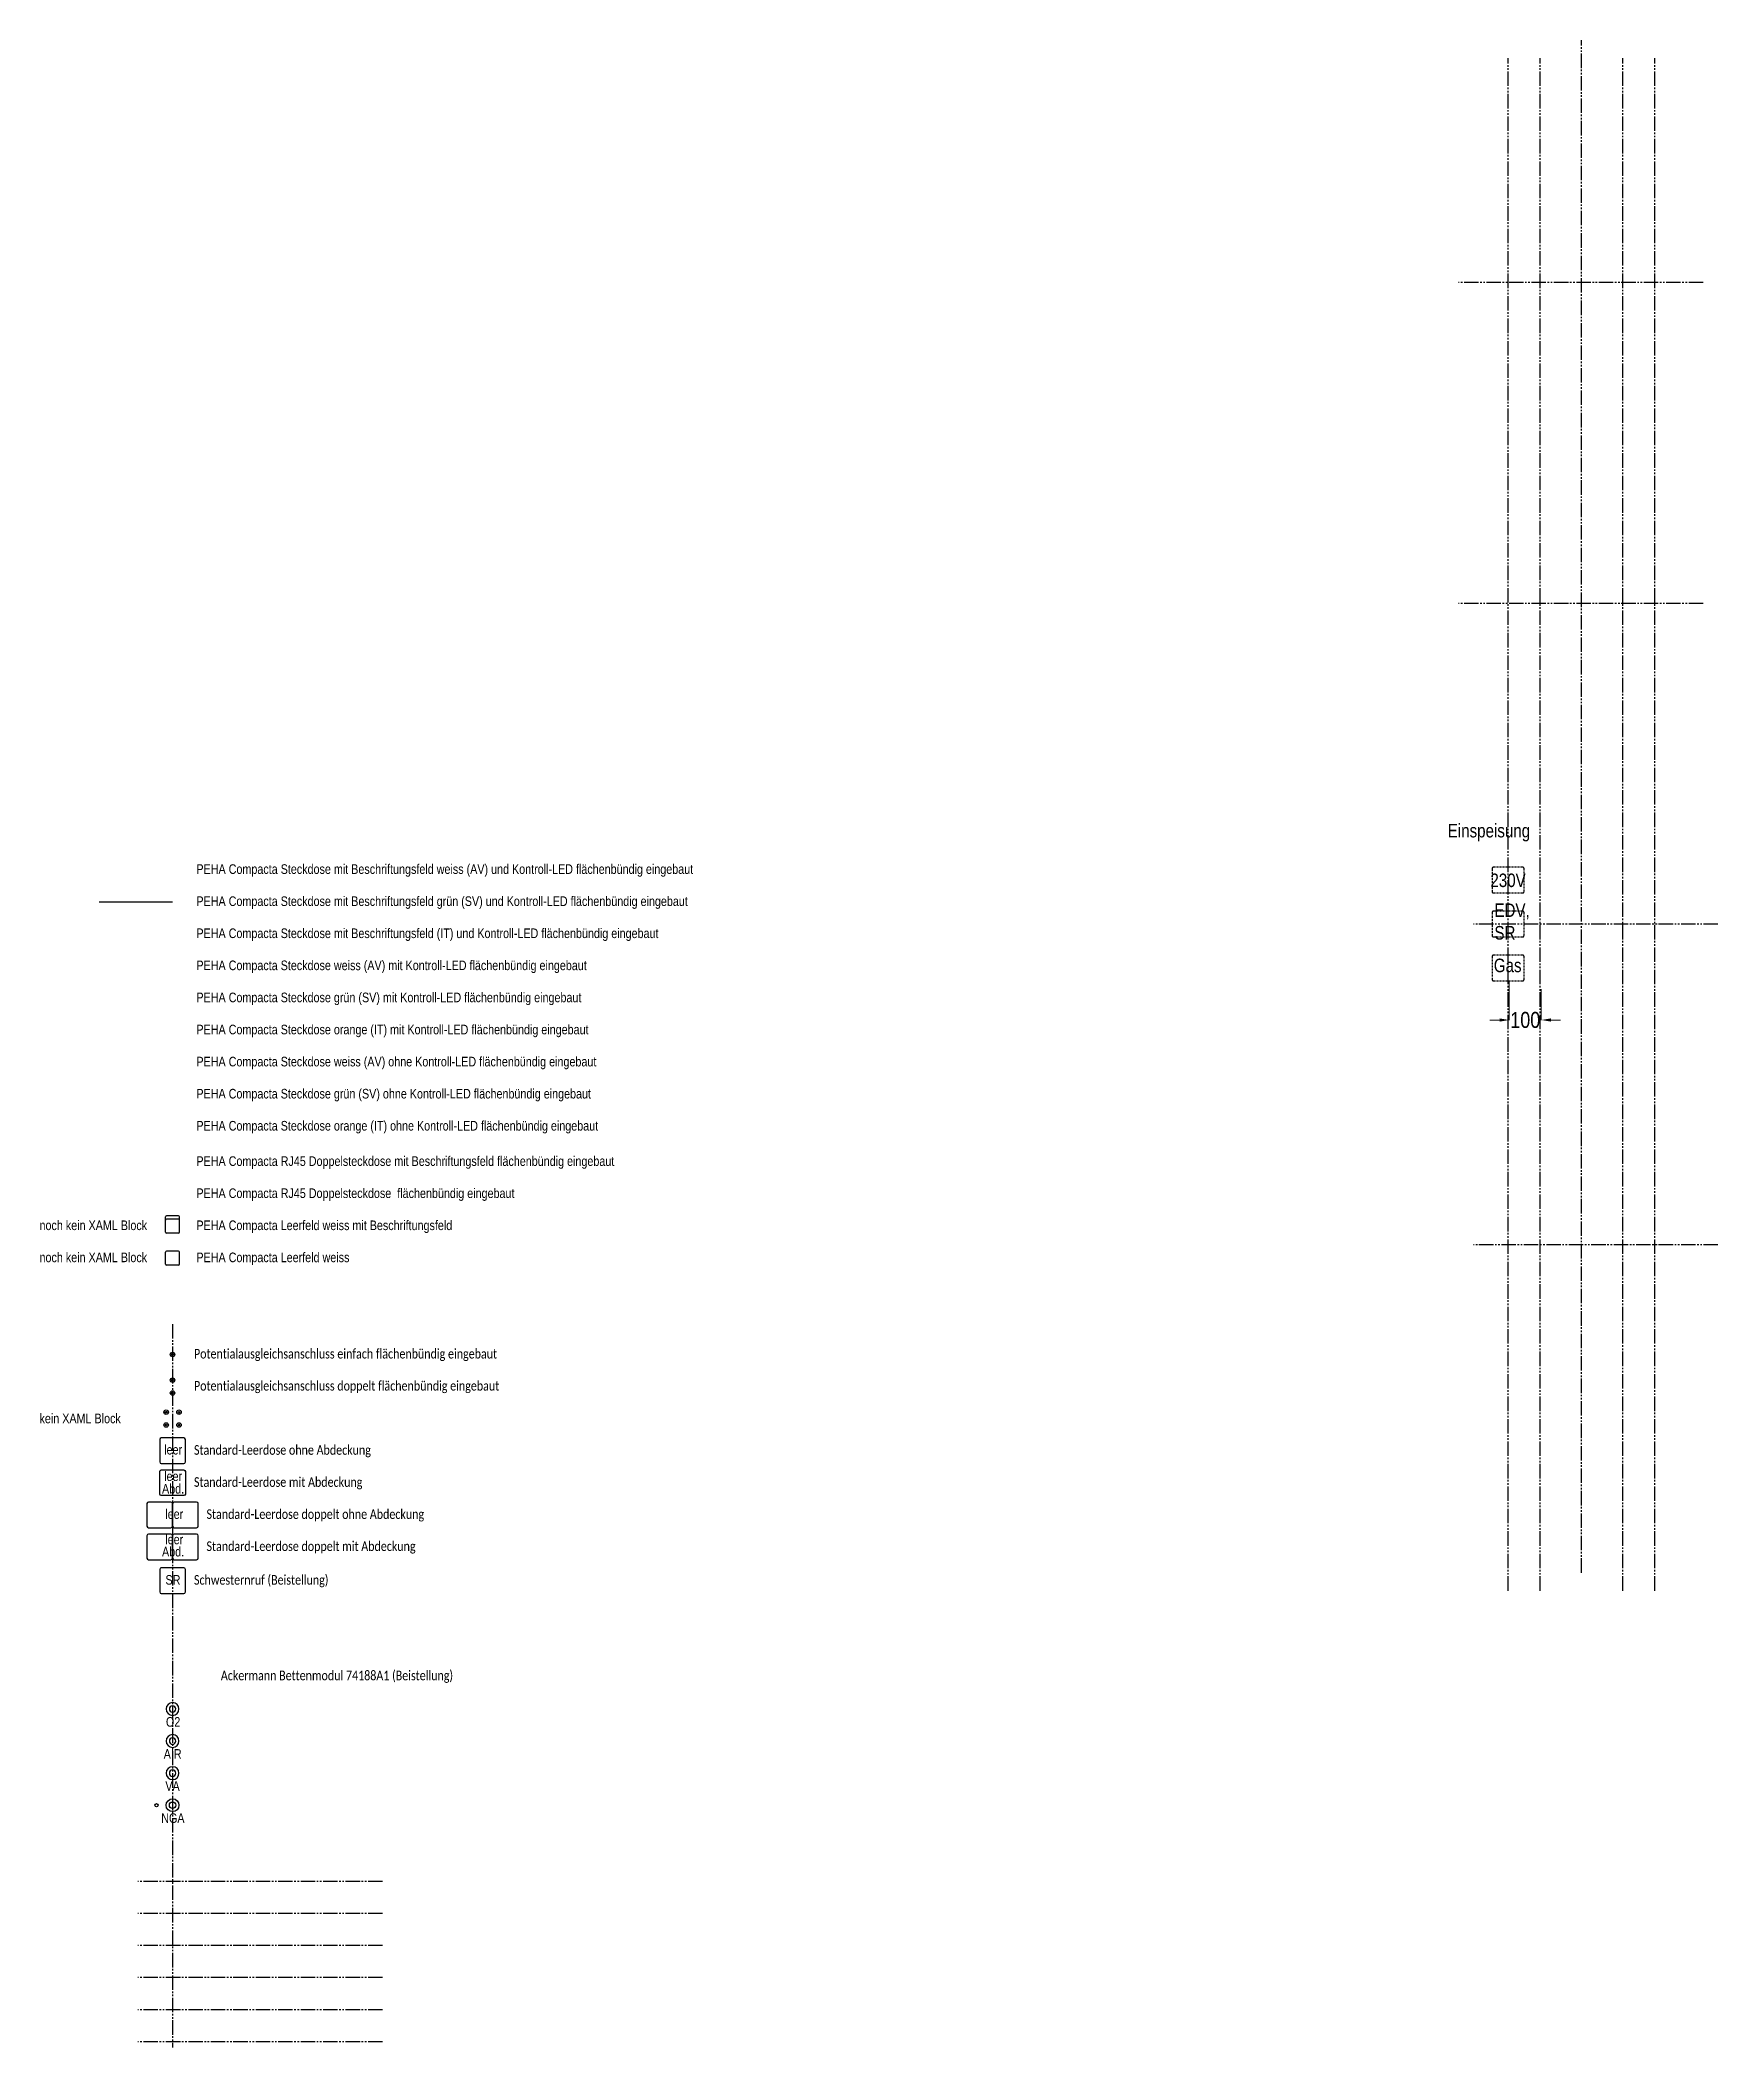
# Model space of a CAD drawing. Header units: millimetres. Extents: x -10007 to 11758, y -1552 to 23632.
# Drawn here: x -8009 to -2768, y 4781 to 11051 of the extents above; entities that cross this region are included whole.
import ezdxf

# ---------------------------------------------------------------- set-up
doc = ezdxf.new("R2010")
doc.units = ezdxf.units.MM
doc.header["$LTSCALE"] = 5
doc.linetypes.add('CENTER_DASH_DASH', pattern=[14, 9, -1, 1, -1, 1, -1])
doc.linetypes.add('HIDDEN', pattern=[0.375, 0.25, -0.125])
doc.layers.get('0').update_dxf_attribs({"linetype": 'CONTINUOUS'})
doc.layers.add('AM_5', color=3, linetype='CONTINUOUS', lineweight=15)
doc.layers.add('Einbauten', color=1, linetype='CONTINUOUS')
doc.layers.add('K', color=3, linetype='CONTINUOUS')
doc.layers.add('Hilfslinie', color=6, linetype='CENTER_DASH_DASH', plot=False)
doc.styles.add('MTG', font='arial.ttf', dxfattribs={"width": 0.8})
doc.styles.add('ROMANS', font='ARIALUNI.TTF', dxfattribs={"width": 0.8})

msp = doc.modelspace()

# ---------------------------------------------------------------- texts
at = {"char_height": 30, "attachment_point": 1, "style": 'MTG'}
for s, width, gutter_width, insert in [('PEHA Compacta Steckdose mit Beschriftungsfeld weiss (AV) und Kontroll-LED flächenbündig eingebaut ', 1658.62172722051, 150, (-7522.67377048749, 8482.09383028586)), ('PEHA Compacta Steckdose mit Beschriftungsfeld grün (SV) und Kontroll-LED flächenbündig eingebaut ', 1658.62172722051, 150, (-7522.67377048749, 8382.09383028586)), ('PEHA Compacta Steckdose mit Beschriftungsfeld (IT) und Kontroll-LED flächenbündig eingebaut ', 1658.62172722051, 150, (-7522.67377048749, 8282.09383028586)), ('PEHA Compacta Steckdose weiss (AV) mit Kontroll-LED flächenbündig eingebaut ', 1658.62172722051, 150, (-7522.67377048749, 8182.09383028586)), ('PEHA Compacta Steckdose grün (SV) mit Kontroll-LED flächenbündig eingebaut ', 1658.62172722051, 150, (-7522.67377048749, 8082.09383028586)), ('PEHA Compacta Steckdose orange (IT) mit Kontroll-LED flächenbündig eingebaut ', 1658.62172722051, 150, (-7522.67377048749, 7982.09383028586)), ('PEHA Compacta Steckdose weiss (AV) ohne Kontroll-LED flächenbündig eingebaut ', 1658.62172722051, 150, (-7522.67377048749, 7882.09383028586)), ('PEHA Compacta Steckdose grün (SV) ohne Kontroll-LED flächenbündig eingebaut ', 1658.62172722051, 150, (-7522.67377048749, 7782.09383028586)), ('PEHA Compacta Steckdose orange (IT) ohne Kontroll-LED flächenbündig eingebaut ', 1658.62172722051, 150, (-7522.67377048749, 7682.09383028586)), ('PEHA Compacta RJ45 Doppelsteckdose mit Beschriftungsfeld flächenbündig eingebaut ', 1658.62172722051, 150, (-7522.67377048749, 7571.89383028585)), ('PEHA Compacta RJ45 Doppelsteckdose  flächenbündig eingebaut ', 1658.62172722051, 150, (-7522.67377048749, 7471.89383028585)), ('noch kein XAML Block', 1523.90830359202, 150, (-8011.67377048749, 7371.89383028585)), ('PEHA Compacta Leerfeld weiss mit Beschriftungsfeld ', 1523.90830359202, 150, (-7522.67377048749, 7371.89383028585)), ('noch kein XAML Block', 1523.90830359202, 150, (-8011.67377048749, 7271.89383028585)), ('PEHA Compacta Leerfeld weiss', 1523.90830359202, 150, (-7522.67377048749, 7271.89383028585)), ('kein XAML Block', 1523.90830359202, 150, (-8011.67377048749, 6769.89383028585)), ('SR', 44.8208966380916, 210.978907977107, (-7619.0032451943, 6266.7036540072)), ('O2', 44.8208966380916, 210.978907977107, (-7617.57476169855, 5824.12605111393)), ('AIR', 44.8208966380916, 210.978907977107, (-7624.5618675403, 5724.12605111393)), ('VA', 44.8208966380916, 210.978907977107, (-7619.43930933102, 5624.12605111393)), ('NGA', 44.8208966380916, 210.978907977107, (-7632.30451116681, 5524.12605111394))]:
    msp.add_mtext_dynamic_manual_height_columns(s, width=width, gutter_width=gutter_width, heights=[0], dxfattribs=dict(at, insert=insert))
at = {"color": 7, "char_height": 30, "attachment_point": 1, "style": 'MTG'}
for s, insert in [('{\\fCalibri|b0|i0|c0|p34;\\C256;Potentialausgleichsanschluss einfach flächenbündig eingebaut}', (-7530.18308637256, 6971.65529601211)), ('{\\fCalibri|b0|i0|c0|p34;\\C256;Potentialausgleichsanschluss doppelt flächenbündig eingebaut}', (-7530.18308637256, 6871.65529601211)), ('{\\fCalibri|b0|i0|c0|p34;\\C256;Standard-Leerdose ohne Abdeckung}', (-7530.18308637256, 6671.6552960121)), ('{\\fCalibri|b0|i0|c0|p34;\\C256;Standard-Leerdose mit Abdeckung}', (-7530.18308637256, 6571.65529601211)), ('{\\fCalibri|b0|i0|c0|p34;\\C256;Standard-Leerdose doppelt ohne Abdeckung}', (-7491.18308637256, 6471.65529601211)), ('{\\fCalibri|b0|i0|c0|p34;\\C256;Standard-Leerdose doppelt mit Abdeckung}', (-7491.18308637256, 6371.65529601211)), ('{\\fCalibri|b0|i0|c0|p34;\\C256;Schwesternruf (Beistellung)}', (-7530.18308637256, 6266.6552960121)), ('{\\fCalibri|b0|i0|c0|p34;\\C256; Ackermann Bettenmodul 74188A1 (Beistellung)}', (-7454.90730108674, 5968.73990646102))]:
    msp.add_mtext_dynamic_manual_height_columns(s, width=1297.36664719682, gutter_width=150, heights=[0], dxfattribs=dict(at, insert=insert))

# ---------------------------------------------------------------- blocks, each defined once
blk = doc.blocks.new('potentialausgleich_einfach')
at = {"color": 0}
for radius in [7, 2.5]:
    blk.add_circle((0, 0), radius, dxfattribs=at)
blk = doc.blocks.new('potentialausgleich_doppelt')
for p in [(0, 20), (0, -20)]:
    blk.add_blockref('potentialausgleich_einfach', p)
blk = doc.blocks.new('Leerdose-Standard')
at = {"layer": 'Einbauten', "color": 0}
blk.add_lwpolyline([(-35, -40), (35, -40, 0.4142135623731), (40, -35), (40, 35, 0.4142135623731), (35, 40), (-35, 40, 0.4142135623731), (-40, 35), (-40, -35, 0.4142135623731)], format="xyb", close=True, dxfattribs=at)
blk = doc.blocks.new('Gas')
at = {"layer": 'Einbauten', "color": 0}
for radius in [20, 10]:
    blk.add_circle((0, 0), radius, dxfattribs=at)
blk = doc.blocks.new('Schalter-Taster-ohneRahmenPeha')
at = {"layer": 'Einbauten', "color": 7}
for p, q in [((-22, -19), (-22, 19)), ((19, 22), (-19, 22)), ((22, -19), (22, 19)), ((19, -22), (-19, -22))]:
    blk.add_line(p, q, dxfattribs=at)
for centre, start, end in [((-19, 19), 90, 180), ((19, 19), 0, 90), ((-19, -19), 180, 270), ((19, -19), 270, 0)]:
    blk.add_arc(centre, 3, start, end, dxfattribs=at)
blk = doc.blocks.new('Beschriftungsfeld')
at = {"color": 0}
for p, q in [((-21.9999999999995, -3), (-22, 7.19999999999982)), ((19, 10.1999999999998), (-19, 10.1999999999998)), ((19, 0), (-19, 0)), ((22, -3), (22, 7.19999999999982))]:
    blk.add_line(p, q, dxfattribs=at)
for centre, start, end in [((-19, 7.19999999999982), 90, 180), ((-19, -3), 90, 180), ((19, 7.19999999999982), 0, 90), ((19, -3), 0, 90)]:
    blk.add_arc(centre, 3, start, end, dxfattribs=at)
blk = doc.blocks.new('peha_leerfeld_weiss_beschriftungsfeld')
at = {"color": 7}
for name, p in [('Beschriftungsfeld', (0, 22.0000000000018)), ('Schalter-Taster-ohneRahmenPeha', (3.64e-12, 1.82e-12))]:
    blk.add_blockref(name, p, dxfattribs=at)
blk = doc.blocks.new('peha_leerfeld_weiss')
at = {"color": 7}
blk.add_blockref('Schalter-Taster-ohneRahmenPeha', (0, 0), dxfattribs=at)
blk = doc.blocks.new('leerdose_einfach')
blk.add_blockref('Leerdose-Standard', (0, 0))
at = {"insert": (-26.0187808401024, 18.061023010775), "char_height": 30, "attachment_point": 1, "style": 'MTG'}
blk.add_mtext_dynamic_manual_height_columns('leer', width=30, gutter_width=210.978907977107, heights=[0], dxfattribs=at)
blk = doc.blocks.new('leerdose_doppelt')
for p in [(-40, 0), (40, 0)]:
    blk.add_blockref('Leerdose-Standard', p)
at = {"insert": (-22.6272719534863, 17.382553276112), "char_height": 30, "attachment_point": 1, "style": 'MTG'}
blk.add_mtext_dynamic_manual_height_columns('leer', width=30, gutter_width=210.978907977107, heights=[0], dxfattribs=at)
blk = doc.blocks.new('leerdose_einfach_abdeckung')
at = {"xscale": -1}
blk.add_blockref('Leerdose-Standard', (0, 0), dxfattribs=at)
at = {"char_height": 30, "attachment_point": 1, "style": 'MTG'}
for s, insert in [('leer', (-26.0187808401024, 35.4232218262368)), ('Abd.', (-32.7810785004776, -3.75080573536434))]:
    blk.add_mtext_dynamic_manual_height_columns(s, width=30, gutter_width=210.978907977107, heights=[0], dxfattribs=dict(at, insert=insert))
blk = doc.blocks.new('leerdose_doppelt_abdeckung')
for p in [(-40, 0), (40, 0)]:
    blk.add_blockref('Leerdose-Standard', p)
at = {"char_height": 30, "attachment_point": 1, "style": 'MTG'}
for s, insert in [('Abd.', (-32.7810785004776, 0.4280935335446)), ('leer', (-22.6272719534863, 38.382553276112))]:
    blk.add_mtext_dynamic_manual_height_columns(s, width=30, gutter_width=210.978907977107, heights=[0], dxfattribs=dict(at, insert=insert))
blk = doc.blocks.new('Einspeis-3zügig-links')
at = {"layer": 'K', "color": 1, "linetype": 'HIDDEN', "ltscale": 5}
for points in [[(54.5, 97), (145.5, 97, 0.4142135623731), (150, 101.5), (150, 172.5, 0.4142135623731), (145.5, 177), (54.5, 177, 0.4142135623731), (50, 172.5), (50, 101.5, 0.4142135623731)], [(54.5, -40), (145.5, -40, 0.4142135623731), (150, -35.5), (150, 35.5, 0.4142135623731), (145.5, 40), (54.5, 40, 0.4142135623731), (50, 35.5), (50, -35.5, 0.4142135623731)], [(54.5, -177), (145.5, -177, 0.4142135623731), (150, -172.5), (150, -101.5, 0.4142135623731), (145.5, -97), (54.5, -97, 0.4142135623731), (50, -101.5), (50, -172.5, 0.4142135623731)]]:
    blk.add_lwpolyline(points, format="xyb", close=True, dxfattribs=at)
blk = doc.blocks.new('IV2-3z-Einspeisung-rh')
at = {"layer": 'AM_5', "color": 1}
for p, q in [((-96.3645754970967, -177), (-96.3645754970967, -299.622242327325)), ((3.63542450290697, -203.405856418057), (3.63542450290697, -299.622242327325)), ((-126.364575497097, -299.122242327325), (-156.364575497097, -299.122242327325)), ((33.635424502907, -299.122242327325), (63.635424502907, -299.122242327325))]:
    blk.add_line(p, q, dxfattribs=at)
for points in [[(-126.364575497097, -294.122242327325), (-126.364575497097, -304.122242327325), (-96.3645754970967, -299.122242327325)], [(33.635424502907, -294.122242327325), (33.635424502907, -304.122242327325), (3.63542450290697, -299.122242327325)]]:
    blk.add_solid(points, dxfattribs=at)
blk.add_blockref('Einspeis-3zügig-links', (-200, -4.5e-13))
at = {"char_height": 42.1957815954213, "attachment_point": 1, "style": 'MTG'}
for s, insert in [('Einspeisung', (-288.072153750782, 312.220564180079)), ('230V', (-154.973235137968, 157.457407853977)), ('EDV, SR', (-142.526601470574, 64.2585689951806)), ('Gas', (-144.384034494986, -107.785768860348))]:
    blk.add_mtext_dynamic_manual_height_columns(s, width=86.9080718434416, gutter_width=210.978907977107, heights=[0], dxfattribs=dict(at, insert=insert))
at = {"layer": 'AM_5', "color": 7, "insert": (-46.3645754970948, -299.122242327325), "char_height": 50, "attachment_point": 5, "style": 'ROMANS'}
blk.add_mtext('\\A1;100', dxfattribs=at)
blk = doc.blocks.new('Einspeisung_3z_hinten_re')
blk.add_blockref('IV2-3z-Einspeisung-rh', (0, 0))

# ---------------------------------------------------------------- linework, layer by layer
msp.add_line((-7596.99996423262, 8364.5211007311), (-7826, 8364.5211007311))
msp.add_circle((-7646.99996423262, 5549.32110073109), 5)
at = {"layer": 'Hilfslinie'}
for p, q in [((-3205.21895649613, 6273.89299882788), (-3205.21895649613, 11050.547104877)), ((-3434.21897335596, 6218.00002649089), (-3434.21897335596, 10994.65413254)), ((-3334.21897335596, 6218.00002649089), (-3334.21897335596, 10994.65413254)), ((-3076.2189396363, 6218.00002649089), (-3076.2189396363, 10994.65413254)), ((-2976.2189396363, 6218.00002649089), (-2976.2189396363, 10994.65413254)), ((-2826.2189396363, 10295.1814972333), (-3588.41035934337, 10295.1814972333)), ((-2826.2189396363, 9294.90590604337), (-3588.41035934338, 9294.90590604337)), ((-2779.85436413919, 8295.81670130482), (-3542.04578384627, 8295.81670130482)), ((-2779.8543641392, 7296.45363305858), (-3542.04578384628, 7296.45363305858)), ((-7596.99996423262, 7049), (-7596.99996423262, 4794.66330790851)), ((-6942.63535501585, 5311.87324251536), (-7704.82677472293, 5311.87324251536)), ((-6942.63535501585, 5211.87324251536), (-7704.82677472293, 5211.87324251536)), ((-6942.63535501585, 5111.87324251536), (-7704.82677472293, 5111.87324251536)), ((-6942.63535501585, 5011.87324251536), (-7704.82677472293, 5011.87324251536)), ((-6942.63535501585, 4911.87324251536), (-7704.82677472293, 4911.87324251536)), ((-6942.63535501585, 4811.87324251536), (-7704.82677472293, 4811.87324251536))]:
    msp.add_line(p, q, dxfattribs=at)

# ---------------------------------------------------------------- block references
for name, p in [('Einspeisung_3z_hinten_re', (-3334.21897335596, 8295.81670130482)), ('peha_leerfeld_weiss_beschriftungsfeld', (-7596.99996423262, 7354.32110073109)), ('peha_leerfeld_weiss', (-7596.99996423262, 7254.32110073109)), ('potentialausgleich_einfach', (-7596.99996423262, 6954.32110073109)), ('leerdose_einfach', (-7596.99996423262, 6654.32110073109)), ('leerdose_einfach_abdeckung', (-7596.99996423262, 6554.32110073109)), ('leerdose_doppelt', (-7596.99996423262, 6454.32110073109)), ('leerdose_doppelt_abdeckung', (-7596.99996423262, 6354.32110073109)), ('Leerdose-Standard', (-7596.99996423262, 6249.32110073109))]:
    msp.add_blockref(name, p)
at = {"color": 7}
for name, p in [('potentialausgleich_doppelt', (-7596.99996423262, 6854.32110073109)), ('potentialausgleich_doppelt', (-7616.99996423262, 6754.32110073109)), ('potentialausgleich_doppelt', (-7576.99996423262, 6754.32110073109)), ('Gas', (-7596.99996423262, 5549.32110073109))]:
    msp.add_blockref(name, p, dxfattribs=at)
at = {"color": 0, "xscale": -1}
for p in [(-7596.99996423262, 5849.32110073109), (-7596.99996423262, 5749.32110073109), (-7596.99996423262, 5649.32110073109)]:
    msp.add_blockref('Gas', p, dxfattribs=at)

msp.set_redraw_order([(e.dxf.handle, doc.entitydb.next_handle()) for e in msp.query("TEXT MTEXT ATTDEF DIMENSION ARC_DIMENSION")])  # texts and dimensions are drawn at this point

doc.saveas('drawing.dxf')
